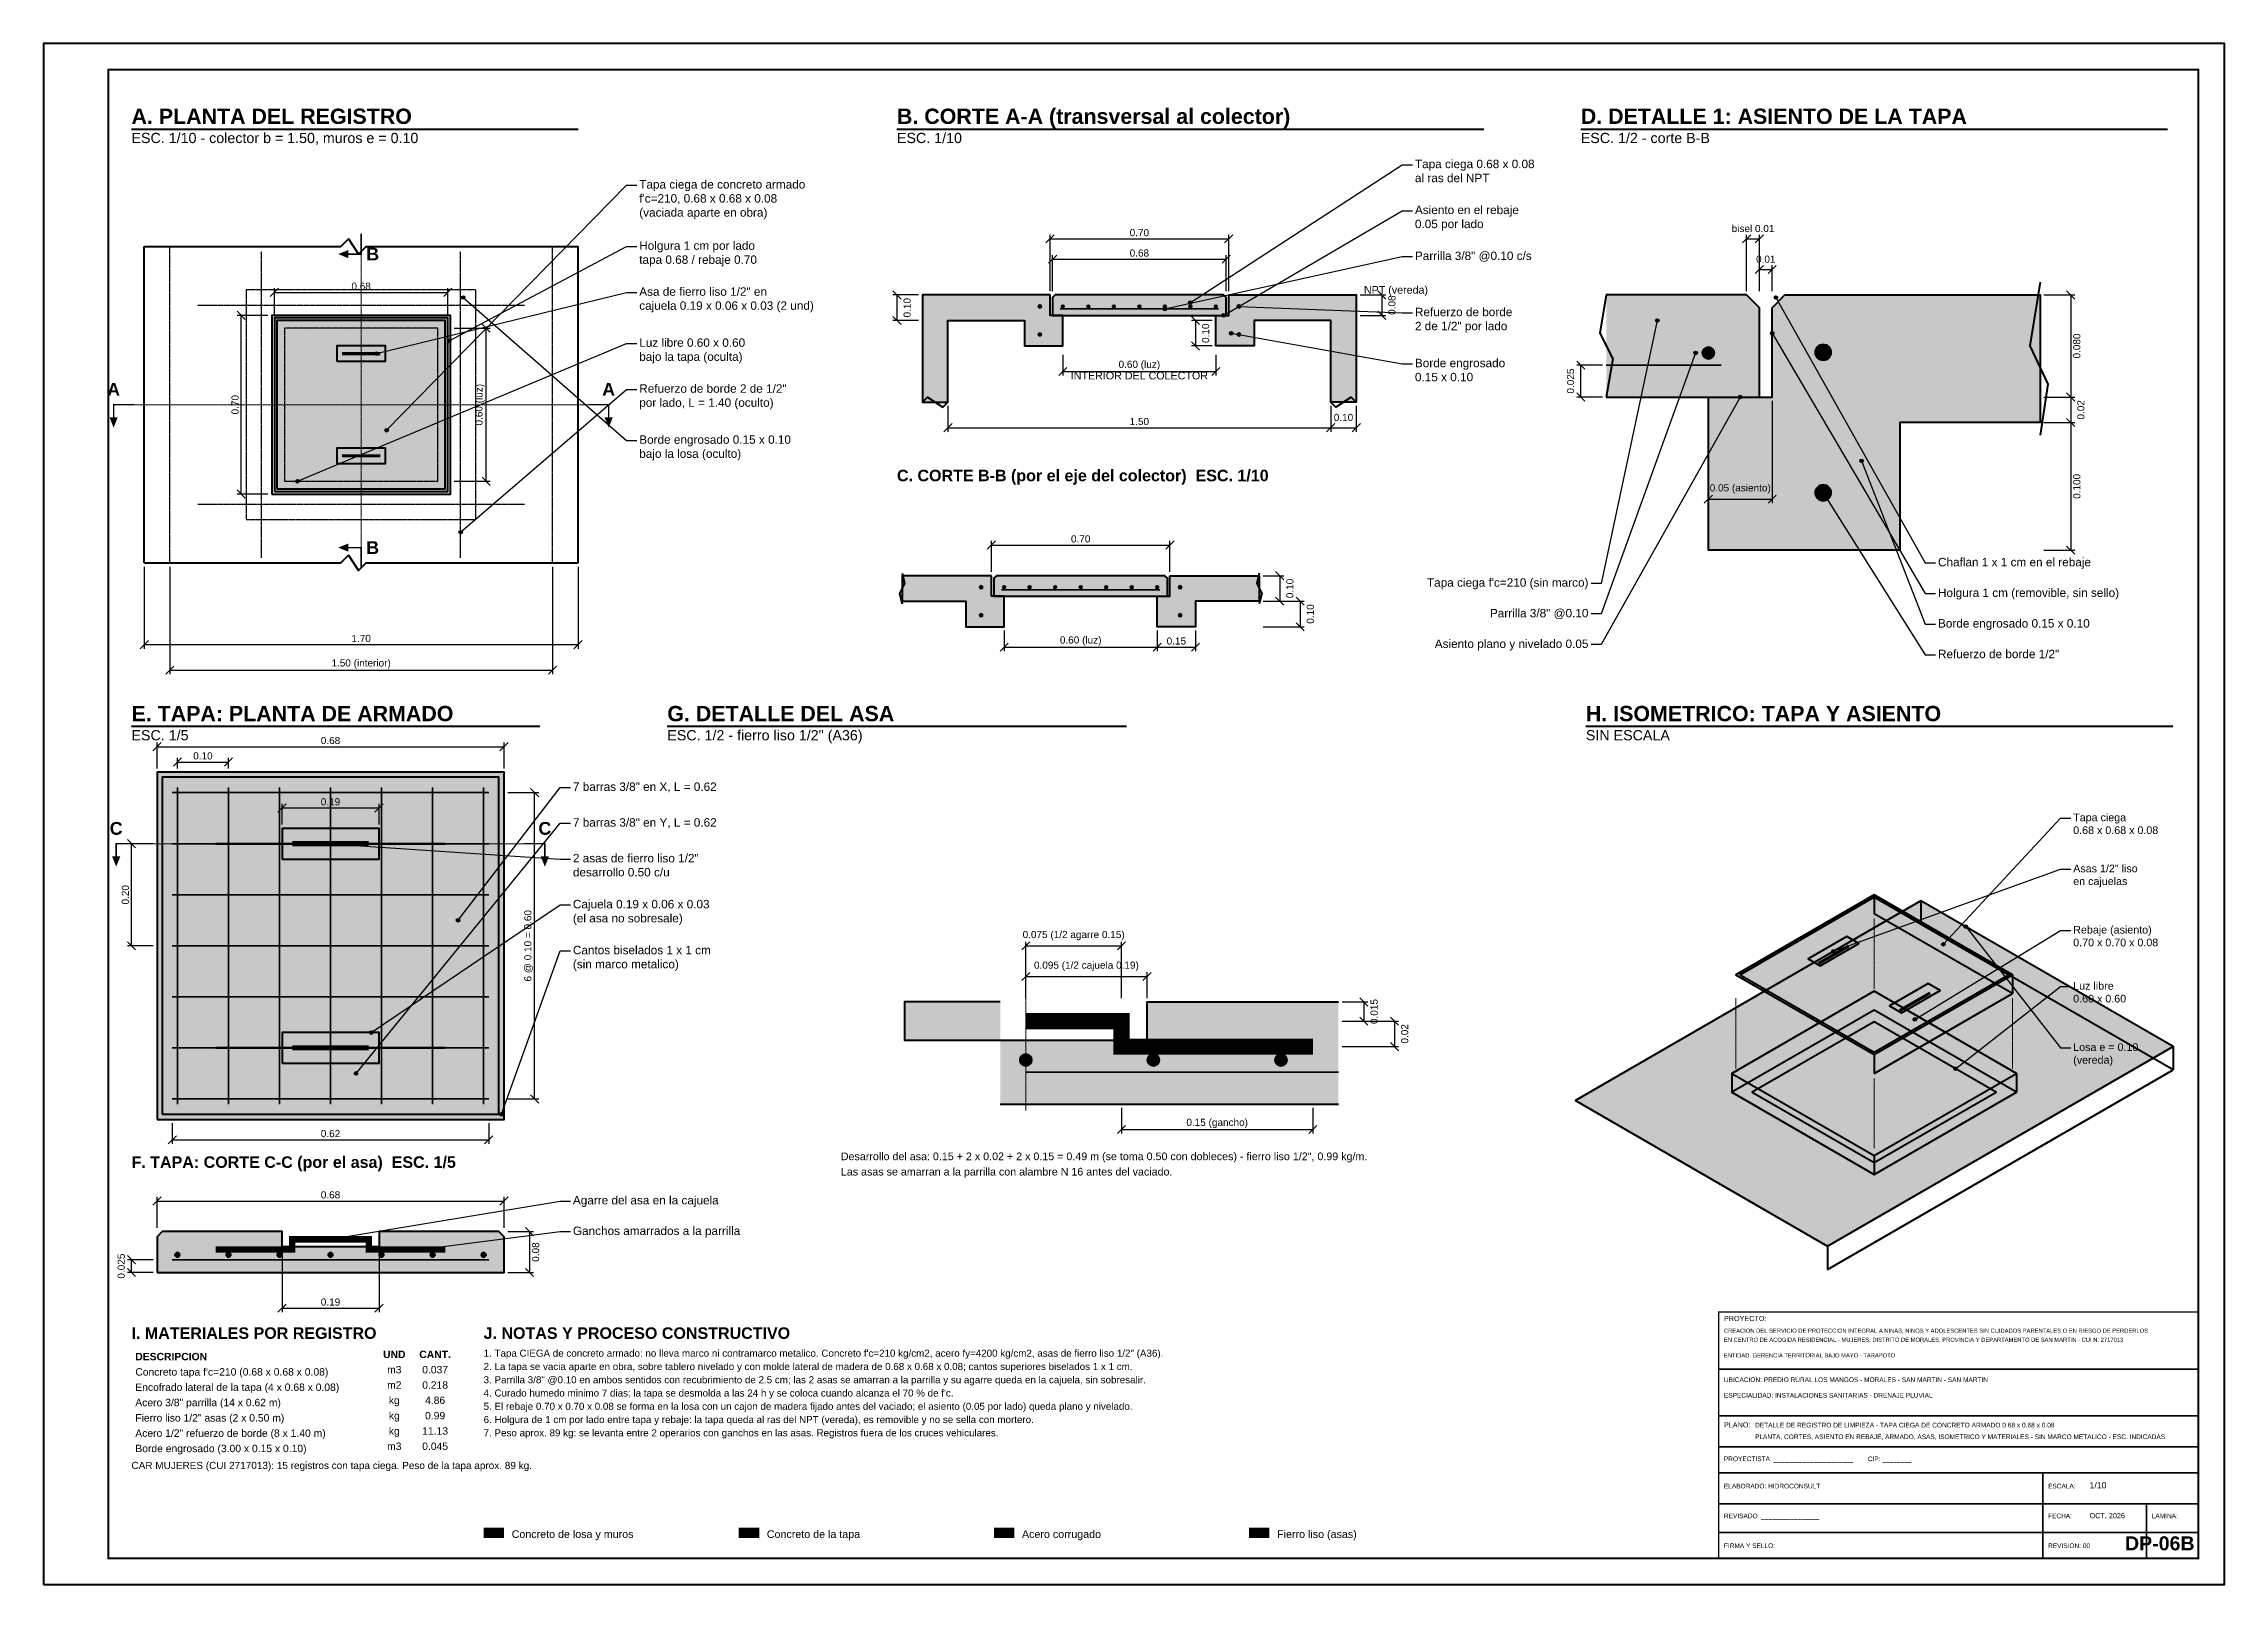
# Paper-space layout 'DP-06B' of a CAD drawing. Header units: metres, sheet in millimetres. Extents: x 0 to 841, y 0 to 594.
# The model-space entities are those that its viewports show. They can reach past a viewport. Long polylines and large blocks are cut down to what shows.
import ezdxf
from ezdxf.enums import TextEntityAlignment as Align

# ---------------------------------------------------------------- set-up
doc = ezdxf.new("R2010")
doc.units = ezdxf.units.M
doc.header["$LTSCALE"] = 0.25
doc.linetypes.add('CENTER', pattern=[5.08, 3.175, -0.635, 0.635, -0.635])
doc.linetypes.add('DASHED', pattern=[1.524, 1.27, -0.254])
for name, color, linetype, lineweight in [('ACERO', 1, 'CONTINUOUS', 35), ('ACERO_LISO', 30, 'Continuous', 40), ('ACERO_OCULTO', 1, 'DASHED', 25), ('CONCRETO', 250, 'CONTINUOUS', 50), ('CONCRETO_ACHURADO', 253, 'Continuous', 13), ('CORTE', 1, 'Continuous', 35), ('COTAS', 94, 'CONTINUOUS', 18), ('EJES', 1, 'CENTER', 18), ('MARCO', 7, 'CONTINUOUS', 50), ('NOTAS_LLAMADA', 30, 'Continuous', 25), ('OCULTO', 8, 'DASHED', 25), ('ROTULO', 7, 'CONTINUOUS', 35), ('TAPA', 8, 'Continuous', 50), ('TEXTO', 7, 'Continuous', 25), ('TITULOS', 160, 'CONTINUOUS', 35)]:
    doc.layers.add(name, color=color, linetype=linetype, lineweight=lineweight)
doc.layers.add('ROTULO-TEXTO', color=7, linetype='CONTINUOUS')
doc.styles.add('ARIAL', font='arial.ttf')
doc.styles.add('ARIALB', font='arialbd.ttf')
doc.styles.get("Standard").update_dxf_attribs({"font": 'arial.ttf'})
doc.styles.add('TITULOS', font='arialbd.ttf')

psp = doc.layouts.new('DP-06B')

msp = doc.modelspace()

# ---------------------------------------------------------------- texts
at = {"layer": 'CORTE', "style": 'ARIALB'}
for p in [(219.5142, 5.1286), (219.5142, 3.997)]:
    msp.add_text('B', height=0.0492, dxfattribs=at).set_placement(p, align=Align.MIDDLE_LEFT)
for s, p in [('A', (218.54, 4.5677)), ('A', (220.449, 4.5677)), ('C', (218.5498, 2.8752)), ('C', (220.203, 2.8752))]:
    msp.add_text(s, height=0.0492, dxfattribs=at).set_placement(p, align=Align.BOTTOM_CENTER)
at = {"layer": 'COTAS', "color": 7, "attachment_point": 5, "style": 'ARIAL'}
for s, insert, char_height in [('0.70', (222.4957, 5.2112), 0.02755), ('bisel 0.01', (224.8622, 5.227), 0.02755), ('0.68', (222.4957, 5.1325), 0.02755), ('0.01', (224.9114, 5.1089), 0.02755), ('0.68', (219.4945, 5.0046), 0.02755), ('0.60 (luz)', (222.4957, 4.6995), 0.02755), ('1.50', (222.4957, 4.4831), 0.02755), ('0.10', (223.2829, 4.4988), 0.02755), ('0.05 (asiento)', (224.813, 4.2233), 0.027552), ('0.70', (222.2694, 4.0304), 0.02755), ('1.70', (219.4945, 3.6467), 0.02755), ('0.60 (luz)', (222.2694, 3.6368), 0.02755), ('0.15', (222.6384, 3.6368), 0.02755), ('1.50 (interior)', (219.4945, 3.5483), 0.027552), ('0.10', (218.8844, 3.194), 0.02755), ('0.68', (219.3764, 3.2531), 0.02755), ('0.19', (219.3764, 3.0169), 0.02755), ('0.075 (1/2 agarre 0.15)', (222.2423, 2.5013), 0.027552), ('0.095 (1/2 cajuela 0.19)', (222.2915, 2.3832), 0.027552), ('0.15 (gancho)', (222.7958, 1.7771), 0.027552), ('0.62', (219.3764, 1.7377), 0.02755), ('0.68', (219.3764, 1.5015), 0.02755), ('0.19', (219.3764, 1.0883), 0.02755)]:
    msp.add_mtext(s, dxfattribs=dict(at, insert=insert, char_height=char_height))
at = {"layer": 'COTAS', "color": 7, "attachment_point": 5, "rotation": 90, "style": 'ARIAL'}
for s, insert, char_height in [('0.08', (223.4698, 4.9318), 0.02755), ('0.10', (221.6002, 4.9219), 0.02755), ('0.10', (222.7515, 4.8235), 0.02755), ('0.080', (226.1109, 4.7743), 0.02755), ('0.60 (luz)', (219.953, 4.548), 0.02755), ('0.025', (224.1586, 4.639), 0.02755), ('0.70', (219.0084, 4.548), 0.02755), ('0.02', (226.1266, 4.5283), 0.02755), ('0.100', (226.1109, 4.2331), 0.02755), ('0.10', (223.0762, 3.8395), 0.02755), ('0.10', (223.155, 3.7411), 0.02755), ('0.20', (218.5853, 2.6587), 0.02755), ('6 @ 0.10 = 0.60', (220.14, 2.4619), 0.027552), ('0.015', (223.401, 2.2085), 0.02755), ('0.02', (223.519, 2.1224), 0.02755), ('0.025', (218.5695, 1.227), 0.02755), ('0.08', (220.1675, 1.2811), 0.02755)]:
    msp.add_mtext(s, dxfattribs=dict(at, insert=insert, char_height=char_height))
at = {"layer": 'ROTULO-TEXTO'}
for s, height, p in [('PROYECTO:', 0.02, (224.75, 1.015)), ('CREACION DEL SERVICIO DE PROTECCION INTEGRAL A NINAS, NINOS Y ADOLESCENTES SIN CUIDADOS PARENTALES O EN RIESGO DE PERDERLOS', 0.016, (224.75, 0.97)), ('EN CENTRO DE ACOGIDA RESIDENCIAL - MUJERES, DISTRITO DE MORALES, PROVINCIA Y DEPARTAMENTO DE SAN MARTIN - CUI N. 2717013', 0.016, (224.75, 0.935)), ('ENTIDAD: GERENCIA TERRITORIAL BAJO MAYO - TARAPOTO', 0.016, (224.75, 0.875)), ('UBICACION: PREDIO RURAL LOS MANGOS - MORALES - SAN MARTIN - SAN MARTIN', 0.018, (224.75, 0.78)), ('ESPECIALIDAD: INSTALACIONES SANITARIAS - DRENAJE PLUVIAL', 0.018, (224.75, 0.72)), ('PLANO:', 0.02, (224.75, 0.605)), ('DETALLE DE REGISTRO DE LIMPIEZA - TAPA CIEGA DE CONCRETO ARMADO 0.68 x 0.68 x 0.08', 0.018146, (224.87, 0.605)), ('PLANTA, CORTES, ASIENTO EN REBAJE, ARMADO, ASAS, ISOMETRICO Y MATERIALES - SIN MARCO METALICO - ESC. INDICADAS', 0.018, (224.87, 0.56)), ('PROYECTISTA: ______________________        CIP: ________', 0.018, (224.75, 0.475)), ('ELABORADO: HIDROCONSULT', 0.018, (224.75, 0.37)), ('ESCALA:', 0.018, (226, 0.37)), ('1/10', 0.024, (226.16, 0.37)), ('REVISADO: ________________', 0.018, (224.75, 0.255)), ('FECHA:', 0.018, (226, 0.255)), ('OCT. 2026', 0.02, (226.16, 0.255)), ('LAMINA:', 0.018, (226.4, 0.255)), ('FIRMA Y SELLO:', 0.018, (224.75, 0.14)), ('REVISION: 00', 0.018, (226, 0.14))]:
    msp.add_text(s, height=height, dxfattribs=at).set_placement(p)
at = {"layer": 'TEXTO'}
for s, height, style, p in [('NPT (vereda)', 0.02952, 'ARIAL', (223.3616, 4.976)), ('Desarrollo del asa: 0.15 + 2 x 0.02 + 2 x 0.15 = 0.49 m (se toma 0.50 con dobleces) - fierro liso 1/2", 0.99 kg/m.', 0.02952, 'ARIAL', (221.3444, 1.6354)), ('Las asas se amarran a la parrilla con alambre N 16 antes del vaciado.', 0.02952, 'ARIAL', (221.3444, 1.5763)), ('DESCRIPCION', 0.028536, 'ARIALB', (218.6236, 0.8639)), ('2. La tapa se vacia aparte en obra, sobre tablero nivelado y con molde lateral de madera de 0.68 x 0.68 x 0.08; cantos superiores biselados 1 x 1 cm.', 0.02706, 'ARIAL', (219.9668, 0.8265)), ('1. Tapa CIEGA de concreto armado: no lleva marco ni contramarco metalico. Concreto f\'c=210 kg/cm2, acero fy=4200 kg/cm2, asas de fierro liso 1/2" (A36).', 0.02706, 'ARIAL', (219.9668, 0.8777)), ("Concreto tapa f'c=210 (0.68 x 0.68 x 0.08)", 0.028536, 'ARIAL', (218.6236, 0.8049)), ('Encofrado lateral de la tapa (4 x 0.68 x 0.08)', 0.028536, 'ARIAL', (218.6236, 0.7458)), ('3. Parrilla 3/8" @0.10 en ambos sentidos con recubrimiento de 2.5 cm; las 2 asas se amarran a la parrilla y su agarre queda en la cajuela, sin sobresalir.', 0.02706, 'ARIAL', (219.9668, 0.7753)), ('Acero 3/8" parrilla (14 x 0.62 m)', 0.028536, 'ARIAL', (218.6236, 0.6868)), ("4. Curado humedo minimo 7 dias; la tapa se desmolda a las 24 h y se coloca cuando alcanza el 70 % de f'c.", 0.02706, 'ARIAL', (219.9668, 0.7242)), ('5. El rebaje 0.70 x 0.70 x 0.08 se forma en la losa con un cajon de madera fijado antes del vaciado; el asiento (0.05 por lado) queda plano y nivelado.', 0.02706, 'ARIAL', (219.9668, 0.673)), ('Acero 1/2" refuerzo de borde (8 x 1.40 m)', 0.028536, 'ARIAL', (218.6236, 0.5687)), ('Fierro liso 1/2" asas (2 x 0.50 m)', 0.028536, 'ARIAL', (218.6236, 0.6277)), ('6. Holgura de 1 cm por lado entre tapa y rebaje: la tapa queda al ras del NPT (vereda), es removible y no se sella con mortero.', 0.02706, 'ARIAL', (219.9668, 0.6218)), ('7. Peso aprox. 89 kg: se levanta entre 2 operarios con ganchos en las asas. Registros fuera de los cruces vehiculares.', 0.02706, 'ARIAL', (219.9668, 0.5707)), ('Borde engrosado (3.00 x 0.15 x 0.10)', 0.028536, 'ARIAL', (218.6236, 0.5097)), ('CAR MUJERES (CUI 2717013): 15 registros con tapa ciega. Peso de la tapa aprox. 89 kg.', 0.027552, 'ARIAL', (218.6089, 0.4447)), ('Concreto de losa y muros', 0.02952, 'ARIAL', (220.075, 0.179)), ('Concreto de la tapa', 0.02952, 'ARIAL', (221.059, 0.179)), ('Acero corrugado', 0.02952, 'ARIAL', (222.043, 0.179)), ('Fierro liso (asas)', 0.02952, 'ARIAL', (223.027, 0.179))]:
    msp.add_text(s, height=height, dxfattribs=dict(at, style=style)).set_placement(p)
for s, height, style, p in [('INTERIOR DEL COLECTOR', 0.02952, 'ARIAL', (222.4957, 4.6366)), ('UND', 0.02854, 'ARIALB', (219.6224, 0.8639)), ('m3', 0.02854, 'ARIAL', (219.6224, 0.8049)), ('CANT.', 0.02854, 'ARIALB', (219.7798, 0.8639)), ('0.037', 0.02854, 'ARIAL', (219.7798, 0.8049)), ('m2', 0.02854, 'ARIAL', (219.6224, 0.7458)), ('0.218', 0.02854, 'ARIAL', (219.7798, 0.7458)), ('kg', 0.02854, 'ARIAL', (219.6224, 0.6868)), ('4.86', 0.02854, 'ARIAL', (219.7798, 0.6868)), ('kg', 0.02854, 'ARIAL', (219.6224, 0.6277)), ('kg', 0.02854, 'ARIAL', (219.6224, 0.5687)), ('11.13', 0.02854, 'ARIAL', (219.7798, 0.5687)), ('0.99', 0.02854, 'ARIAL', (219.7798, 0.6277)), ('m3', 0.02854, 'ARIAL', (219.6224, 0.5097)), ('0.045', 0.02854, 'ARIAL', (219.7798, 0.5097))]:
    msp.add_text(s, height=height, dxfattribs=dict(at, style=style)).set_placement(p, align=Align.BOTTOM_CENTER)
at = {"layer": 'TEXTO', "style": 'ARIAL'}
for s, insert, char_height, width, attachment_point in [('Tapa ciega 0.68 x 0.08\\Pal ras del NPT', (223.5584, 5.4924), 0.032472, 0.5904, 1), ("Tapa ciega de concreto armado\\Pf'c=210, 0.68 x 0.68 x 0.08\\P(vaciada aparte en obra)", (220.567, 5.4137), 0.032472, 0.7872, 1), ('Asiento en el rebaje\\P0.05 por lado', (223.5584, 5.3153), 0.032472, 0.5904, 1), ('Holgura 1 cm por lado\\Ptapa 0.68 / rebaje 0.70', (220.567, 5.1776), 0.032472, 0.7872, 1), ('Parrilla 3/8" @0.10 c/s', (223.5584, 5.1382), 0.032472, 0.5904, 1), ('Asa de fierro liso 1/2" en\\Pcajuela 0.19 x 0.06 x 0.03 (2 und)', (220.567, 5.0004), 0.032472, 0.7872, 1), ('Refuerzo de borde\\P2 de 1/2" por lado', (223.5584, 4.9217), 0.032472, 0.5904, 1), ('Luz libre 0.60 x 0.60\\Pbajo la tapa (oculta)', (220.567, 4.8036), 0.032472, 0.7872, 1), ('Borde engrosado\\P0.15 x 0.10', (223.5584, 4.7249), 0.032472, 0.5904, 1), ('Refuerzo de borde 2 de 1/2"\\Ppor lado, L = 1.40 (oculto)', (220.567, 4.6265), 0.032472, 0.7872, 1), ('Borde engrosado 0.15 x 0.10\\Pbajo la losa (oculto)', (220.567, 4.4297), 0.032472, 0.7872, 1), ('Chaflan 1 x 1 cm en el rebaje', (225.5756, 3.9574), 0.032472, 0.7872, 1), ("Tapa ciega f'c=210 (sin marco)", (224.2275, 3.8787), 0.032472, 0.738, 3), ('Holgura 1 cm (removible, sin sello)', (225.5756, 3.8393), 0.032472, 0.7872, 1), ('Parrilla 3/8" @0.10', (224.2275, 3.7606), 0.032472, 0.738, 3), ('Borde engrosado 0.15 x 0.10', (225.5756, 3.7212), 0.032472, 0.7872, 1), ('Asiento plano y nivelado 0.05', (224.2275, 3.6425), 0.032472, 0.738, 3), ('Refuerzo de borde 1/2"', (225.5756, 3.6032), 0.032472, 0.7872, 1), ('7 barras 3/8" en X, L = 0.62', (220.3112, 3.0915), 0.032472, 0.8856, 1), ('7 barras 3/8" en Y, L = 0.62', (220.3112, 2.9537), 0.032472, 0.8856, 1), ('Tapa ciega\\P0.68 x 0.68 x 0.08', (226.0971, 2.9716), 0.02952, 0.492, 1), ('2 asas de fierro liso 1/2"\\Pdesarrollo 0.50 c/u', (220.3112, 2.816), 0.032472, 0.8856, 1), ('Asas 1/2" liso\\Pen cajuelas', (226.0971, 2.7748), 0.02952, 0.492, 1), ('Cajuela 0.19 x 0.06 x 0.03\\P(el asa no sobresale)', (220.3112, 2.6388), 0.032472, 0.8856, 1), ('Rebaje (asiento)\\P0.70 x 0.70 x 0.08', (226.0971, 2.5387), 0.02952, 0.492, 1), ('Cantos biselados 1 x 1 cm\\P(sin marco metalico)', (220.3112, 2.4617), 0.032472, 0.8856, 1), ('Luz libre\\P0.60 x 0.60', (226.0971, 2.3222), 0.02952, 0.492, 1), ('Losa e = 0.10\\P(vereda)', (226.0971, 2.086), 0.02952, 0.492, 1), ('Agarre del asa en la cajuela', (220.3112, 1.4974), 0.032472, 0.7872, 1), ('Ganchos amarrados a la parrilla', (220.3112, 1.3793), 0.032472, 0.7872, 1)]:
    msp.add_mtext(s, dxfattribs=dict(at, insert=insert, char_height=char_height, width=width, attachment_point=attachment_point))
at = {"layer": 'TITULOS'}
for s, height, style, p in [('A. PLANTA DEL REGISTRO', 0.05904, 'ARIALB', (218.6089, 5.6304)), ('B. CORTE A-A (transversal al colector)', 0.05904, 'ARIALB', (221.5609, 5.6304)), ('D. DETALLE 1: ASIENTO DE LA TAPA', 0.05904, 'ARIALB', (224.198, 5.6304)), ('ESC. 1/10 - colector b = 1.50, muros e = 0.10', 0.03936, 'ARIAL', (218.6089, 5.5566)), ('ESC. 1/10', 0.03936, 'ARIAL', (221.5609, 5.5566)), ('ESC. 1/2 - corte B-B', 0.03936, 'ARIAL', (224.198, 5.5566)), ('C. CORTE B-B (por el eje del colector)  ESC. 1/10', 0.04428, 'ARIALB', (221.5609, 4.2528)), ('E. TAPA: PLANTA DE ARMADO', 0.05904, 'ARIALB', (218.6089, 3.3278)), ('G. DETALLE DEL ASA', 0.05904, 'ARIALB', (220.6753, 3.3278)), ('H. ISOMETRICO: TAPA Y ASIENTO', 0.05904, 'ARIALB', (224.2177, 3.3278)), ('ESC. 1/5', 0.03936, 'ARIAL', (218.6089, 3.254)), ('ESC. 1/2 - fierro liso 1/2" (A36)', 0.03936, 'ARIAL', (220.6753, 3.254)), ('SIN ESCALA', 0.03936, 'ARIAL', (224.2177, 3.254)), ('F. TAPA: CORTE C-C (por el asa)  ESC. 1/5', 0.04428, 'ARIALB', (218.6089, 1.6058)), ('I. MATERIALES POR REGISTRO', 0.04428, 'ARIALB', (218.6089, 0.9466)), ('J. NOTAS Y PROCESO CONSTRUCTIVO', 0.04428, 'ARIALB', (219.9668, 0.9466))]:
    msp.add_text(s, height=height, dxfattribs=dict(at, style=style)).set_placement(p)
at = {"layer": 'TITULOS', "style": 'TITULOS'}
msp.add_text('DP-06B', height=0.054, dxfattribs=at).set_placement((226.565, 0.115), align=Align.BOTTOM_RIGHT)

# ---------------------------------------------------------------- blocks, each defined once
blk = doc.blocks.new('_OBLIQUE0')
at = {"color": 0, "linetype": 'BYBLOCK'}
blk.add_line((-0.5, -0.5), (0.5, 0.5), dxfattribs=at)

# ---------------------------------------------------------------- hatches: boundary and pattern name
at = {"layer": 'ACERO'}
h = msp.add_hatch(color=1, dxfattribs=at)
edge = h.paths.add_edge_path()
edge.add_arc((222.1119, 4.9268), 0.00625, 0, 360)
h = msp.add_hatch(color=1, dxfattribs=at)
edge = h.paths.add_edge_path()
edge.add_arc((222.2005, 4.9263), 0.00541, 0, 360)
h = msp.add_hatch(color=1, dxfattribs=at)
edge = h.paths.add_edge_path()
edge.add_arc((222.2989, 4.9263), 0.00541, 0, 360)
h = msp.add_hatch(color=1, dxfattribs=at)
edge = h.paths.add_edge_path()
edge.add_arc((222.3973, 4.9263), 0.00541, 0, 360)
h = msp.add_hatch(color=1, dxfattribs=at)
edge = h.paths.add_edge_path()
edge.add_arc((222.4957, 4.9263), 0.00541, 0, 360)
h = msp.add_hatch(color=1, dxfattribs=at)
edge = h.paths.add_edge_path()
edge.add_arc((222.5941, 4.9263), 0.00541, 0, 360)
h = msp.add_hatch(color=1, dxfattribs=at)
edge = h.paths.add_edge_path()
edge.add_arc((222.6925, 4.9263), 0.00541, 0, 360)
h = msp.add_hatch(color=1, dxfattribs=at)
edge = h.paths.add_edge_path()
edge.add_arc((222.7909, 4.9263), 0.00541, 0, 360)
h = msp.add_hatch(color=1, dxfattribs=at)
edge = h.paths.add_edge_path()
edge.add_arc((222.8794, 4.9268), 0.00625, 0, 360)
h = msp.add_hatch(color=1, dxfattribs=at)
edge = h.paths.add_edge_path()
edge.add_arc((222.1119, 4.8186), 0.00625, 0, 360)
h = msp.add_hatch(color=1, dxfattribs=at)
edge = h.paths.add_edge_path()
edge.add_arc((222.8794, 4.8186), 0.00625, 0, 360)
h = msp.add_hatch(color=1, dxfattribs=at)
edge = h.paths.add_edge_path()
edge.add_arc((224.69, 4.7473), 0.0234, 0, 360)
h = msp.add_hatch(color=1, dxfattribs=at)
edge = h.paths.add_edge_path()
edge.add_arc((225.1328, 4.7497), 0.0312, 0, 360)
h = msp.add_hatch(color=1, dxfattribs=at)
edge = h.paths.add_edge_path()
edge.add_arc((225.1328, 4.2085), 0.0312, 0, 360)
h = msp.add_hatch(color=1, dxfattribs=at)
edge = h.paths.add_edge_path()
edge.add_arc((221.8856, 3.8444), 0.00625, 0, 360)
h = msp.add_hatch(color=1, dxfattribs=at)
edge = h.paths.add_edge_path()
edge.add_arc((221.9742, 3.8439), 0.00541, 0, 360)
h = msp.add_hatch(color=1, dxfattribs=at)
edge = h.paths.add_edge_path()
edge.add_arc((222.0726, 3.8439), 0.00541, 0, 360)
h = msp.add_hatch(color=1, dxfattribs=at)
edge = h.paths.add_edge_path()
edge.add_arc((222.171, 3.8439), 0.00541, 0, 360)
h = msp.add_hatch(color=1, dxfattribs=at)
edge = h.paths.add_edge_path()
edge.add_arc((222.2694, 3.8439), 0.00541, 0, 360)
h = msp.add_hatch(color=1, dxfattribs=at)
edge = h.paths.add_edge_path()
edge.add_arc((222.3678, 3.8439), 0.00541, 0, 360)
h = msp.add_hatch(color=1, dxfattribs=at)
edge = h.paths.add_edge_path()
edge.add_arc((222.4662, 3.8439), 0.00541, 0, 360)
h = msp.add_hatch(color=1, dxfattribs=at)
edge = h.paths.add_edge_path()
edge.add_arc((222.5646, 3.8439), 0.00541, 0, 360)
h = msp.add_hatch(color=1, dxfattribs=at)
edge = h.paths.add_edge_path()
edge.add_arc((222.6531, 3.8444), 0.00625, 0, 360)
h = msp.add_hatch(color=1, dxfattribs=at)
edge = h.paths.add_edge_path()
edge.add_arc((221.8856, 3.7362), 0.00625, 0, 360)
h = msp.add_hatch(color=1, dxfattribs=at)
edge = h.paths.add_edge_path()
edge.add_arc((222.6531, 3.7362), 0.00625, 0, 360)
h = msp.add_hatch(color=1, dxfattribs=at)
edge = h.paths.add_edge_path()
edge.add_arc((222.0578, 2.0216), 0.0234, 0, 360)
h = msp.add_hatch(color=1, dxfattribs=at)
edge = h.paths.add_edge_path()
edge.add_arc((222.5498, 2.0216), 0.0234, 0, 360)
h = msp.add_hatch(color=1, dxfattribs=at)
edge = h.paths.add_edge_path()
edge.add_arc((223.0418, 2.0216), 0.0234, 0, 360)
h = msp.add_hatch(color=1, dxfattribs=at)
edge = h.paths.add_edge_path()
edge.add_arc((218.786, 1.2703), 0.00937, 0, 360)
h = msp.add_hatch(color=1, dxfattribs=at)
edge = h.paths.add_edge_path()
edge.add_arc((218.9828, 1.2703), 0.00937, 0, 360)
h = msp.add_hatch(color=1, dxfattribs=at)
edge = h.paths.add_edge_path()
edge.add_arc((219.1796, 1.2703), 0.00937, 0, 360)
h = msp.add_hatch(color=1, dxfattribs=at)
edge = h.paths.add_edge_path()
edge.add_arc((219.3764, 1.2703), 0.00937, 0, 360)
h = msp.add_hatch(color=1, dxfattribs=at)
edge = h.paths.add_edge_path()
edge.add_arc((219.5732, 1.2703), 0.00937, 0, 360)
h = msp.add_hatch(color=1, dxfattribs=at)
edge = h.paths.add_edge_path()
edge.add_arc((219.77, 1.2703), 0.00937, 0, 360)
h = msp.add_hatch(color=1, dxfattribs=at)
edge = h.paths.add_edge_path()
edge.add_arc((219.9668, 1.2703), 0.00937, 0, 360)
at = {"layer": 'CONCRETO_ACHURADO'}
for color, points in [(254, [(222.1513, 4.9711), (221.6593, 4.9711), (221.6593, 4.5578), (221.7577, 4.5578), (221.7577, 4.8727), (222.0529, 4.8727), (222.0529, 4.7743), (222.2005, 4.7743), (222.2005, 4.8924), (222.1513, 4.8924)]), (253, [(222.1611, 4.8924), (222.8302, 4.8924), (222.8302, 4.9613), (222.8204, 4.9711), (222.171, 4.9711), (222.1611, 4.9613)]), (254, [(222.8401, 4.9711), (223.3321, 4.9711), (223.3321, 4.5578), (223.2337, 4.5578), (223.2337, 4.8727), (222.9385, 4.8727), (222.9385, 4.7743), (222.7909, 4.7743), (222.7909, 4.8924), (222.8401, 4.8924)]), (253, [(224.2964, 4.5775), (224.8868, 4.5775), (224.8868, 4.9219), (224.8376, 4.9711), (224.2964, 4.9711)]), (254, [(224.9852, 4.9711), (225.9692, 4.9711), (225.9692, 4.4791), (225.428, 4.4791), (225.428, 3.9871), (224.69, 3.9871), (224.69, 4.5775), (224.936, 4.5775), (224.936, 4.9219)]), (253, [(219.1599, 4.2134), (219.829, 4.2134), (219.829, 4.8826), (219.1599, 4.8826)]), (254, [(221.925, 3.8887), (221.5806, 3.8887), (221.5806, 3.7903), (221.8266, 3.7903), (221.8266, 3.6919), (221.9742, 3.6919), (221.9742, 3.81), (221.925, 3.81)]), (253, [(221.9348, 3.81), (222.6039, 3.81), (222.6039, 3.8789), (222.5941, 3.8887), (221.9446, 3.8887), (221.9348, 3.8789)]), (254, [(222.6138, 3.8887), (222.9582, 3.8887), (222.9582, 3.7903), (222.7122, 3.7903), (222.7122, 3.6919), (222.5646, 3.6919), (222.5646, 3.81), (222.6138, 3.81)]), (253, [(218.7073, 1.7928), (220.0455, 1.7928), (220.0455, 3.131), (218.7073, 3.131)]), (254, [(225.1493, 1.3045), (226.4821, 2.074), (225.5099, 2.6353), (224.1771, 1.8658)]), (253, [(225.3296, 2.0423), (225.8627, 2.3501), (225.3296, 2.6579), (224.7965, 2.3501)]), (252, [(225.3296, 1.6531), (225.8784, 1.9699), (225.3296, 2.2868), (224.7808, 1.9699)]), (253, [(221.9594, 2.2454), (221.5904, 2.2454), (221.5904, 2.0978), (222.5252, 2.0978), (222.5252, 2.2454), (223.2632, 2.2454), (223.2632, 1.8518), (221.9594, 1.8518)]), (253, [(218.7073, 1.2024), (220.0455, 1.2024), (220.0455, 1.3402), (220.0258, 1.3598), (219.5634, 1.3598), (219.5634, 1.3008), (219.1894, 1.3008), (219.1894, 1.3598), (218.727, 1.3598), (218.7073, 1.3402)])]:
    msp.add_hatch(color=color, dxfattribs=at).paths.add_polyline_path(points)
at = {"layer": 'NOTAS_LLAMADA'}
h = msp.add_hatch(color=30, dxfattribs=at)
edge = h.paths.add_edge_path()
edge.add_arc((219.8881, 4.9613), 0.00689, 0, 360)
h = msp.add_hatch(color=30, dxfattribs=at)
edge = h.paths.add_edge_path()
edge.add_arc((224.9508, 4.9613), 0.00689, 0, 360)
h = msp.add_hatch(color=30, dxfattribs=at)
edge = h.paths.add_edge_path()
edge.add_arc((222.5941, 4.917), 0.00689, 0, 360)
h = msp.add_hatch(color=30, dxfattribs=at)
edge = h.paths.add_edge_path()
edge.add_arc((222.6925, 4.9416), 0.00689, 0, 360)
h = msp.add_hatch(color=30, dxfattribs=at)
edge = h.paths.add_edge_path()
edge.add_arc((222.8204, 4.8924), 0.00689, 0, 360)
h = msp.add_hatch(color=30, dxfattribs=at)
edge = h.paths.add_edge_path()
edge.add_arc((222.8794, 4.9268), 0.00689, 0, 360)
h = msp.add_hatch(color=30, dxfattribs=at)
edge = h.paths.add_edge_path()
edge.add_arc((224.4932, 4.8727), 0.00689, 0, 360)
h = msp.add_hatch(color=30, dxfattribs=at)
edge = h.paths.add_edge_path()
edge.add_arc((219.834, 4.794), 0.00689, 0, 360)
h = msp.add_hatch(color=30, dxfattribs=at)
edge = h.paths.add_edge_path()
edge.add_arc((222.8499, 4.8235), 0.00689, 0, 360)
h = msp.add_hatch(color=30, dxfattribs=at)
edge = h.paths.add_edge_path()
edge.add_arc((224.936, 4.8235), 0.00689, 0, 360)
h = msp.add_hatch(color=30, dxfattribs=at)
edge = h.paths.add_edge_path()
edge.add_arc((219.5535, 4.7448), 0.00689, 0, 360)
h = msp.add_hatch(color=30, dxfattribs=at)
edge = h.paths.add_edge_path()
edge.add_arc((224.6408, 4.7473), 0.00689, 0, 360)
h = msp.add_hatch(color=30, dxfattribs=at)
edge = h.paths.add_edge_path()
edge.add_arc((224.813, 4.5775), 0.00689, 0, 360)
h = msp.add_hatch(color=30, dxfattribs=at)
edge = h.paths.add_edge_path()
edge.add_arc((219.5929, 4.4496), 0.00689, 0, 360)
h = msp.add_hatch(color=30, dxfattribs=at)
edge = h.paths.add_edge_path()
edge.add_arc((225.2804, 4.3315), 0.00689, 0, 360)
h = msp.add_hatch(color=30, dxfattribs=at)
edge = h.paths.add_edge_path()
edge.add_arc((219.2485, 4.2528), 0.00689, 0, 360)
h = msp.add_hatch(color=30, dxfattribs=at)
edge = h.paths.add_edge_path()
edge.add_arc((225.1328, 4.2085), 0.00689, 0, 360)
h = msp.add_hatch(color=30, dxfattribs=at)
edge = h.paths.add_edge_path()
edge.add_arc((219.8782, 4.056), 0.00689, 0, 360)
h = msp.add_hatch(color=30, dxfattribs=at)
edge = h.paths.add_edge_path()
edge.add_arc((219.3764, 2.8555), 0.00689, 0, 360)
h = msp.add_hatch(color=30, dxfattribs=at)
edge = h.paths.add_edge_path()
edge.add_arc((219.8684, 2.5603), 0.00689, 0, 360)
h = msp.add_hatch(color=30, dxfattribs=at)
edge = h.paths.add_edge_path()
edge.add_arc((225.6824, 2.5357), 0.00689, 0, 360)
h = msp.add_hatch(color=30, dxfattribs=at)
edge = h.paths.add_edge_path()
edge.add_arc((225.1728, 2.4407), 0.00689, 0, 360)
h = msp.add_hatch(color=30, dxfattribs=at)
edge = h.paths.add_edge_path()
edge.add_arc((225.5962, 2.4678), 0.00689, 0, 360)
h = msp.add_hatch(color=30, dxfattribs=at)
edge = h.paths.add_edge_path()
edge.add_arc((219.5338, 2.1274), 0.00689, 0, 360)
h = msp.add_hatch(color=30, dxfattribs=at)
edge = h.paths.add_edge_path()
edge.add_arc((225.4864, 2.1781), 0.00689, 0, 360)
h = msp.add_hatch(color=30, dxfattribs=at)
edge = h.paths.add_edge_path()
edge.add_arc((219.4748, 1.9699), 0.00689, 0, 360)
h = msp.add_hatch(color=30, dxfattribs=at)
edge = h.paths.add_edge_path()
edge.add_arc((225.6432, 1.988), 0.00689, 0, 360)
h = msp.add_hatch(color=30, dxfattribs=at)
edge = h.paths.add_edge_path()
edge.add_arc((220.0357, 1.8125), 0.00689, 0, 360)
h = msp.add_hatch(color=30, dxfattribs=at)
edge = h.paths.add_edge_path()
edge.add_arc((219.3764, 1.3303), 0.00689, 0, 360)
h = msp.add_hatch(color=30, dxfattribs=at)
edge = h.paths.add_edge_path()
edge.add_arc((219.7208, 1.291), 0.00689, 0, 360)
at = {"layer": 'TEXTO'}
for color, points in [(254, [(219.9668, 0.179), (220.0455, 0.179), (220.0455, 0.2184), (219.9668, 0.2184)]), (253, [(220.9508, 0.179), (221.0295, 0.179), (221.0295, 0.2184), (220.9508, 0.2184)]), (1, [(221.9348, 0.179), (222.0135, 0.179), (222.0135, 0.2184), (221.9348, 0.2184)]), (30, [(222.9188, 0.179), (222.9975, 0.179), (222.9975, 0.2184), (222.9188, 0.2184)])]:
    msp.add_hatch(color=color, dxfattribs=at).paths.add_polyline_path(points)

# ---------------------------------------------------------------- linework, layer by layer
at = {"color": 94}
for p, q in [((222.1513, 4.9859), (222.1513, 5.2033)), ((222.1513, 5.1876), (222.8401, 5.1876)), ((222.8401, 4.9859), (222.8401, 5.2033)), ((224.8376, 4.9859), (224.8376, 5.2033)), ((224.8376, 5.1876), (224.8868, 5.1876)), ((224.8868, 4.9859), (224.8868, 5.2033)), ((222.1611, 4.9859), (222.1611, 5.1246)), ((222.1611, 5.1089), (222.8302, 5.1089)), ((222.8302, 4.9859), (222.8302, 5.1246)), ((224.8868, 4.9859), (224.8868, 5.0853)), ((224.8868, 5.0695), (224.936, 5.0695)), ((224.936, 4.9859), (224.936, 5.0853)), ((219.1599, 4.8973), (219.1599, 4.9967)), ((219.1599, 4.981), (219.829, 4.981)), ((219.829, 4.8973), (219.829, 4.9967)), ((221.6445, 4.9711), (221.5451, 4.9711)), ((221.5609, 4.9711), (221.5609, 4.8727)), ((223.3468, 4.9711), (223.4462, 4.9711)), ((223.4305, 4.9711), (223.4305, 4.8924)), ((225.984, 4.9711), (226.103, 4.9711)), ((226.0873, 4.9711), (226.0873, 4.5775)), ((219.1353, 4.8924), (219.0163, 4.8924)), ((219.032, 4.2036), (219.032, 4.8924)), ((223.3468, 4.8924), (223.4462, 4.8924)), ((219.8536, 4.8432), (219.9924, 4.8432)), ((219.9766, 4.2528), (219.9766, 4.8432)), ((221.6445, 4.8727), (221.5451, 4.8727)), ((222.7761, 4.8727), (222.6964, 4.8727)), ((222.7122, 4.8727), (222.7122, 4.7743)), ((222.2005, 4.7399), (222.2005, 4.6602)), ((222.7761, 4.7743), (222.6964, 4.7743)), ((222.7909, 4.7399), (222.7909, 4.6602)), ((222.2005, 4.6759), (222.7909, 4.6759)), ((224.2816, 4.7005), (224.1823, 4.7005)), ((224.198, 4.5775), (224.198, 4.7005)), ((221.7577, 4.5431), (221.7577, 4.4437)), ((223.2337, 4.5431), (223.2337, 4.4437)), ((223.2337, 4.5431), (223.2337, 4.4437)), ((223.3321, 4.5431), (223.3321, 4.4437)), ((224.2816, 4.5775), (224.1823, 4.5775)), ((224.69, 4.5628), (224.69, 4.1682)), ((224.936, 4.5628), (224.936, 4.1682)), ((225.984, 4.5775), (226.103, 4.5775)), ((225.984, 4.5775), (226.103, 4.5775)), ((226.0873, 4.5775), (226.0873, 4.4791)), ((221.7577, 4.4594), (223.2337, 4.4594)), ((223.2337, 4.4594), (223.3321, 4.4594)), ((225.984, 4.4791), (226.103, 4.4791)), ((225.984, 4.4791), (226.103, 4.4791)), ((226.0873, 4.4791), (226.0873, 3.9871)), ((219.8536, 4.2528), (219.9924, 4.2528)), ((219.1353, 4.2036), (219.0163, 4.2036)), ((224.69, 4.1839), (224.936, 4.1839)), ((221.925, 3.9035), (221.925, 4.0225)), ((221.925, 4.0068), (222.6138, 4.0068)), ((222.6138, 3.9035), (222.6138, 4.0225)), ((225.984, 3.9871), (226.103, 3.9871)), ((218.6581, 3.9232), (218.6581, 3.6073)), ((218.7565, 3.9232), (218.7565, 3.5089)), ((220.2325, 3.9232), (220.2325, 3.5089)), ((220.3309, 3.9232), (220.3309, 3.6073)), ((222.9729, 3.8887), (223.0526, 3.8887)), ((223.0369, 3.8887), (223.0369, 3.7903)), ((222.9729, 3.7903), (223.0526, 3.7903)), ((222.9729, 3.7903), (223.1313, 3.7903)), ((223.1156, 3.7903), (223.1156, 3.6919)), ((218.6581, 3.623), (220.3309, 3.623)), ((221.9742, 3.6772), (221.9742, 3.5975)), ((222.5646, 3.6772), (222.5646, 3.5975)), ((222.5646, 3.6772), (222.5646, 3.5975)), ((222.7122, 3.6772), (222.7122, 3.5975)), ((222.9729, 3.6919), (223.1313, 3.6919)), ((221.9742, 3.6132), (222.5646, 3.6132)), ((222.5646, 3.6132), (222.7122, 3.6132)), ((218.7565, 3.5246), (220.2325, 3.5246)), ((218.7073, 3.1458), (218.7073, 3.2452)), ((218.7073, 3.2294), (220.0455, 3.2294)), ((220.0455, 3.1458), (220.0455, 3.2452)), ((218.786, 3.1458), (218.786, 3.1861)), ((218.786, 3.1704), (218.9828, 3.1704)), ((218.9828, 3.1458), (218.9828, 3.1861)), ((220.0603, 3.0523), (220.1793, 3.0523)), ((220.1636, 1.8715), (220.1636, 3.0523)), ((219.1894, 2.9293), (219.1894, 3.009)), ((219.1894, 2.9933), (219.5634, 2.9933)), ((219.5634, 2.9293), (219.5634, 3.009)), ((218.6925, 2.8555), (218.5931, 2.8555)), ((218.6089, 2.4619), (218.6089, 2.8555)), ((218.6925, 2.4619), (218.5931, 2.4619)), ((222.0578, 2.2602), (222.0578, 2.4777)), ((222.0578, 2.4619), (222.4268, 2.4619)), ((222.4268, 2.2602), (222.4268, 2.4777)), ((222.0578, 2.2602), (222.0578, 2.3596)), ((222.5252, 2.2602), (222.5252, 2.3596)), ((222.0578, 2.3438), (222.5252, 2.3438)), ((223.278, 2.2454), (223.3773, 2.2454)), ((223.3616, 2.2454), (223.3616, 2.1716)), ((223.278, 2.1716), (223.3773, 2.1716)), ((223.278, 2.1716), (223.4954, 2.1716)), ((223.4797, 2.1716), (223.4797, 2.0732)), ((223.278, 2.0732), (223.4954, 2.0732)), ((220.0603, 1.8715), (220.1793, 1.8715)), ((218.7663, 1.778), (218.7663, 1.6983)), ((219.9865, 1.778), (219.9865, 1.6983)), ((222.4268, 1.8371), (222.4268, 1.7377)), ((223.1648, 1.8371), (223.1648, 1.7377)), ((218.7663, 1.7141), (219.9865, 1.7141)), ((222.4268, 1.7534), (223.1648, 1.7534)), ((218.7073, 1.3746), (218.7073, 1.4937)), ((218.7073, 1.4779), (220.0455, 1.4779)), ((220.0455, 1.3746), (220.0455, 1.4937)), ((220.0603, 1.3598), (220.1597, 1.3598)), ((220.1439, 1.3598), (220.1439, 1.2024)), ((219.1894, 1.286), (219.1894, 1.0489)), ((219.5634, 1.286), (219.5634, 1.0489)), ((218.6925, 1.2516), (218.5931, 1.2516)), ((218.6925, 1.2024), (218.5931, 1.2024)), ((218.6089, 1.2024), (218.6089, 1.2516)), ((220.0603, 1.2024), (220.1597, 1.2024)), ((219.1894, 1.0646), (219.5634, 1.0646))]:
    msp.add_line(p, q, dxfattribs=at)
at = {"layer": 'ACERO'}
for p, q in [((222.1906, 4.917), (222.8007, 4.917)), ((224.2964, 4.7005), (224.7392, 4.7005)), ((221.9643, 3.8346), (222.5744, 3.8346)), ((218.7663, 3.0523), (219.9865, 3.0523)), ((218.786, 1.8518), (218.786, 3.072)), ((218.9828, 1.8518), (218.9828, 3.072)), ((219.1796, 1.8518), (219.1796, 3.072)), ((219.3764, 1.8518), (219.3764, 3.072)), ((219.5732, 1.8518), (219.5732, 3.072)), ((219.77, 1.8518), (219.77, 3.072)), ((219.9668, 1.8518), (219.9668, 3.072)), ((218.7663, 2.8555), (219.9865, 2.8555)), ((218.7663, 2.6587), (219.9865, 2.6587)), ((218.7663, 2.4619), (219.9865, 2.4619)), ((218.7663, 2.2651), (219.9865, 2.2651)), ((218.7663, 2.0683), (219.9865, 2.0683)), ((222.0578, 1.9748), (223.2632, 1.9748)), ((218.7663, 1.8715), (219.9865, 1.8715)), ((218.7663, 1.2516), (219.9865, 1.2516))]:
    msp.add_line(p, q, dxfattribs=at)
for centre, radius in [((222.1119, 4.9268), 0.00625), ((222.2005, 4.9263), 0.00541), ((222.2989, 4.9263), 0.00541), ((222.3973, 4.9263), 0.00541), ((222.4957, 4.9263), 0.00541), ((222.5941, 4.9263), 0.00541), ((222.6925, 4.9263), 0.00541), ((222.7909, 4.9263), 0.00541), ((222.8794, 4.9268), 0.00625), ((222.1119, 4.8186), 0.00625), ((222.8794, 4.8186), 0.00625), ((224.69, 4.7473), 0.0234), ((225.1328, 4.7497), 0.0312), ((225.1328, 4.2085), 0.0312), ((221.8856, 3.8444), 0.00625), ((221.9742, 3.8439), 0.00541), ((222.0726, 3.8439), 0.00541), ((222.171, 3.8439), 0.00541), ((222.2694, 3.8439), 0.00541), ((222.3678, 3.8439), 0.00541), ((222.4662, 3.8439), 0.00541), ((222.5646, 3.8439), 0.00541), ((222.6531, 3.8444), 0.00625), ((221.8856, 3.7362), 0.00625), ((222.6531, 3.7362), 0.00625), ((222.0578, 2.0216), 0.0234), ((222.5498, 2.0216), 0.0234), ((223.0418, 2.0216), 0.0234), ((218.786, 1.2703), 0.00937), ((218.9828, 1.2703), 0.00937), ((219.1796, 1.2703), 0.00937), ((219.3764, 1.2703), 0.00937), ((219.5732, 1.2703), 0.00937), ((219.77, 1.2703), 0.00937), ((219.9668, 1.2703), 0.00937)]:
    msp.add_circle(centre, radius, dxfattribs=at)
at = {"layer": 'ACERO_LISO'}
for points, const_width in [([(219.4207, 4.7448), (219.5683, 4.7448)], 0.0118), ([(219.4207, 4.3512), (219.5683, 4.3512)], 0.0118), ([(218.9336, 2.8555), (219.2288, 2.8555)], 0.00886), ([(219.2288, 2.8555), (219.524, 2.8555)], 0.0197), ([(219.524, 2.8555), (219.8192, 2.8555)], 0.00886), ([(225.114, 2.3931), (225.2316, 2.461)], 0.0118), ([(225.4276, 2.2121), (225.5452, 2.28)], 0.0118), ([(222.0578, 2.1716), (222.4268, 2.1716), (222.4268, 2.0732), (223.1648, 2.0732)], 0.0625), ([(218.9336, 2.0683), (219.2288, 2.0683)], 0.00886), ([(219.2288, 2.0683), (219.524, 2.0683)], 0.0197), ([(219.524, 2.0683), (219.8192, 2.0683)], 0.00886), ([(218.9336, 1.291), (219.2288, 1.291), (219.2288, 1.3303), (219.524, 1.3303), (219.524, 1.291), (219.8192, 1.291)], 0.025)]:
    msp.add_lwpolyline(points, dxfattribs=dict(at, const_width=const_width))
at = {"layer": 'ACERO_OCULTO'}
for p, q in [((219.1107, 3.9576), (219.1107, 5.1384)), ((219.8782, 3.9576), (219.8782, 5.1384)), ((218.8647, 4.9318), (220.1242, 4.9318)), ((218.8647, 4.1642), (220.1242, 4.1642))]:
    msp.add_line(p, q, dxfattribs=at)
at = {"layer": 'CONCRETO'}
for p, q in [((218.6581, 3.9379), (218.6581, 5.1581)), ((220.3309, 3.9379), (220.3309, 5.1581)), ((225.5099, 2.6353), (225.5099, 2.5448)), ((226.4821, 1.9835), (225.5099, 2.5448)), ((226.4821, 2.074), (226.4821, 1.9835)), ((224.7808, 1.9699), (224.7808, 1.8975)), ((225.1493, 1.214), (226.4821, 1.9835)), ((225.8784, 1.9699), (225.8784, 1.8975)), ((225.3296, 1.6531), (225.3296, 1.5806)), ((225.1493, 1.3045), (225.1493, 1.214))]:
    msp.add_line(p, q, dxfattribs=at)
for points in [[(218.6581, 5.1581), (219.4158, 5.1581), (219.4453, 5.1876), (219.4846, 5.1286), (219.5142, 5.1581), (220.3309, 5.1581)], [(225.9692, 5.0203), (225.9298, 4.7743), (225.9987, 4.6267), (225.9692, 4.4299)], [(221.6593, 4.5578), (221.679, 4.5775), (221.738, 4.5382), (221.7577, 4.5578)], [(223.3321, 4.5578), (223.3124, 4.5775), (223.2534, 4.5382), (223.2337, 4.5578)], [(218.6581, 3.9379), (219.4158, 3.9379), (219.4453, 3.9674), (219.4846, 3.9084), (219.5142, 3.9379), (220.3309, 3.9379)], [(221.5806, 3.8986), (221.5904, 3.8592), (221.5707, 3.8198), (221.5806, 3.7805)], [(222.9582, 3.8986), (222.9483, 3.8592), (222.968, 3.8198), (222.9582, 3.7805)]]:
    msp.add_lwpolyline(points, dxfattribs=at)
for points in [[(222.1513, 4.9711), (221.6593, 4.9711), (221.6593, 4.5578), (221.7577, 4.5578), (221.7577, 4.8727), (222.0529, 4.8727), (222.0529, 4.7743), (222.2005, 4.7743), (222.2005, 4.8924), (222.1513, 4.8924)], [(222.8401, 4.9711), (223.3321, 4.9711), (223.3321, 4.5578), (223.2337, 4.5578), (223.2337, 4.8727), (222.9385, 4.8727), (222.9385, 4.7743), (222.7909, 4.7743), (222.7909, 4.8924), (222.8401, 4.8924)], [(224.9852, 4.9711), (225.9692, 4.9711), (225.9692, 4.4791), (225.428, 4.4791), (225.428, 3.9871), (224.69, 3.9871), (224.69, 4.5775), (224.936, 4.5775), (224.936, 4.9219)], [(219.1501, 4.2036), (219.8389, 4.2036), (219.8389, 4.8924), (219.1501, 4.8924)], [(219.401, 4.7153), (219.588, 4.7153), (219.588, 4.7743), (219.401, 4.7743)], [(219.401, 4.3217), (219.588, 4.3217), (219.588, 4.3807), (219.401, 4.3807)], [(221.925, 3.8887), (221.5806, 3.8887), (221.5806, 3.7903), (221.8266, 3.7903), (221.8266, 3.6919), (221.9742, 3.6919), (221.9742, 3.81), (221.925, 3.81)], [(222.6138, 3.8887), (222.9582, 3.8887), (222.9582, 3.7903), (222.7122, 3.7903), (222.7122, 3.6919), (222.5646, 3.6919), (222.5646, 3.81), (222.6138, 3.81)], [(219.1894, 2.7965), (219.5634, 2.7965), (219.5634, 2.9146), (219.1894, 2.9146)], [(225.1493, 1.3045), (226.4821, 2.074), (225.5099, 2.6353), (224.1771, 1.8658)], [(225.1218, 2.3841), (225.2708, 2.4701), (225.2238, 2.4972), (225.0748, 2.4112)], [(225.3296, 1.6531), (225.8784, 1.9699), (225.3296, 2.2868), (224.7808, 1.9699)], [(225.4354, 2.203), (225.5844, 2.289), (225.5374, 2.3162), (225.3884, 2.2302)], [(225.3296, 1.5806), (225.8784, 1.8975), (225.3296, 2.2143), (224.7808, 1.8975)], [(219.1894, 2.0093), (219.5634, 2.0093), (219.5634, 2.1274), (219.1894, 2.1274)], [(225.3296, 1.6259), (225.8, 1.8975), (225.3296, 2.1691), (224.8592, 1.8975)]]:
    msp.add_lwpolyline(points, close=True, dxfattribs=at)
at = {"layer": 'CORTE', "const_width": 0.0059}
for points in [[(219.4945, 5.2073), (219.4945, 5.1286), (219.4453, 5.1286)], [(218.6187, 4.548), (218.54, 4.548), (218.54, 4.4988)], [(220.3702, 4.548), (220.449, 4.548), (220.449, 4.4988)], [(219.4945, 3.9182), (219.4945, 3.997), (219.4453, 3.997)], [(218.6286, 2.8555), (218.5498, 2.8555), (218.5498, 2.8063)], [(220.1242, 2.8555), (220.203, 2.8555), (220.203, 2.8063)]]:
    msp.add_lwpolyline(points, dxfattribs=at)
at = {"layer": 'CORTE', "color": 1}
for points in [[(219.4453, 5.1128), (219.4453, 5.1443), (219.4059, 5.1286)], [(218.5243, 4.4988), (218.5557, 4.4988), (218.54, 4.4594)], [(220.4332, 4.4988), (220.4647, 4.4988), (220.449, 4.4594)], [(219.4453, 3.9812), (219.4453, 4.0127), (219.4059, 3.997)], [(218.5341, 2.8063), (218.5656, 2.8063), (218.5498, 2.767)], [(220.1872, 2.8063), (220.2187, 2.8063), (220.203, 2.767)]]:
    msp.add_solid(points, dxfattribs=at)
at = {"layer": 'Defpoints'}
for p in [(222.1513, 5.1876), (224.8376, 5.1876), (222.1611, 5.1089), (224.8868, 5.0695), (219.1599, 4.981), (221.5609, 4.9711), (221.6593, 4.9711), (222.1513, 4.9711), (222.1611, 4.9711), (222.8302, 4.9711), (222.8401, 4.9711), (223.3321, 4.9711), (223.4305, 4.9711), (224.8376, 4.9711), (224.8868, 4.9711), (224.8868, 4.9711), (224.936, 4.9711), (225.9692, 4.9711), (226.0873, 4.9711), (219.1501, 4.8924), (219.1599, 4.8826), (219.829, 4.8826), (223.3321, 4.8924), (219.8389, 4.8432), (221.6593, 4.8727), (222.7122, 4.8727), (222.7909, 4.8727), (222.2005, 4.7546), (222.7909, 4.7743), (222.7909, 4.7546), (222.2005, 4.6759), (224.2964, 4.7005), (221.7577, 4.5578), (223.2337, 4.5578), (223.2337, 4.5578), (223.3321, 4.5578), (224.198, 4.5775), (224.2964, 4.5775), (224.69, 4.5775), (224.936, 4.5775), (225.9692, 4.5775), (225.9692, 4.5775), (226.0873, 4.5775), (221.7577, 4.4594), (223.2337, 4.4594), (225.9692, 4.4791), (225.9692, 4.4791), (226.0873, 4.4791), (219.8389, 4.2528), (219.9766, 4.2528), (219.032, 4.2036), (219.1501, 4.2036), (224.69, 4.1839), (221.925, 4.0068), (225.9692, 3.9871), (218.6581, 3.9379), (218.7565, 3.9379), (220.2325, 3.9379), (220.3309, 3.9379), (221.925, 3.8887), (222.6138, 3.8887), (222.9582, 3.8887), (223.0369, 3.8887), (222.9582, 3.7903), (222.9582, 3.7903), (223.1156, 3.7903), (218.6581, 3.623), (221.9742, 3.6919), (222.5646, 3.6919), (222.5646, 3.6919), (222.7122, 3.6919), (222.9582, 3.6919), (221.9742, 3.6132), (222.5646, 3.6132), (218.7565, 3.5246), (218.7073, 3.2294), (218.7073, 3.131), (218.786, 3.1704), (218.786, 3.131), (218.9828, 3.131), (220.0455, 3.131), (220.0455, 3.0523), (219.1894, 2.9933), (219.1894, 2.9146), (219.5634, 2.9146), (218.7073, 2.8555), (218.6089, 2.4619), (218.7073, 2.4619), (222.0578, 2.4619), (222.0578, 2.3438), (222.0578, 2.2454), (222.0578, 2.2454), (222.4268, 2.2454), (222.5252, 2.2454), (223.2632, 2.2454), (223.3616, 2.2454), (223.2632, 2.1716), (223.2632, 2.1716), (223.4797, 2.1716), (223.2632, 2.0732), (220.0455, 1.8715), (220.1636, 1.8715), (222.4268, 1.8518), (223.1648, 1.8518), (218.7663, 1.7928), (219.9865, 1.7928), (218.7663, 1.7141), (222.4268, 1.7534), (218.7073, 1.4779), (218.7073, 1.3598), (220.0455, 1.3598), (220.0455, 1.3598), (220.1439, 1.3598), (219.1894, 1.3008), (219.5634, 1.3008), (218.6089, 1.2024), (218.7073, 1.2516), (218.7073, 1.2024), (220.0455, 1.2024), (219.1894, 1.0646)]:
    msp.add_point(p, dxfattribs=at)
at = {"layer": 'EJES'}
for p, q in [((219.4945, 5.2073), (219.4945, 3.9182)), ((218.6187, 4.548), (220.3702, 4.548)), ((218.6286, 2.8555), (220.1242, 2.8555)), ((225.3296, 2.5674), (225.3296, 2.2958)), ((222.0578, 2.27), (222.0578, 1.8272)), ((224.7965, 2.2596), (224.7965, 1.988)), ((225.8627, 2.2596), (225.8627, 1.988)), ((225.3296, 1.9518), (225.3296, 1.6802))]:
    msp.add_line(p, q, dxfattribs=at)
at = {"layer": 'MARCO'}
msp.add_lwpolyline([(218.27, 0), (226.68, 0), (226.68, 5.94), (218.27, 5.94)], close=True, dxfattribs=at)
at = {"layer": 'MARCO', "const_width": 0.008}
msp.add_lwpolyline([(218.52, 0.1), (226.58, 0.1), (226.58, 5.84), (218.52, 5.84)], close=True, dxfattribs=at)
at = {"layer": 'NOTAS_LLAMADA'}
for points in [[(222.6925, 4.9416), (223.5092, 5.473), (223.5486, 5.473)], [(219.5929, 4.4496), (220.5178, 5.3942), (220.5572, 5.3942)], [(222.8204, 4.8924), (223.5092, 5.2958), (223.5486, 5.2958)], [(219.834, 4.794), (220.5178, 5.1581), (220.5572, 5.1581)], [(222.5941, 4.917), (223.5092, 5.1187), (223.5486, 5.1187)], [(219.5535, 4.7448), (220.5178, 4.981), (220.5572, 4.981)], [(219.8881, 4.9613), (220.5178, 4.4102), (220.5572, 4.4102)], [(222.8794, 4.9268), (223.5092, 4.9022), (223.5486, 4.9022)], [(224.9508, 4.9613), (225.5264, 3.9379), (225.5658, 3.9379)], [(222.8499, 4.8235), (223.5092, 4.7054), (223.5486, 4.7054)], [(224.4932, 4.8727), (224.2767, 3.8592), (224.2374, 3.8592)], [(224.936, 4.8235), (225.5264, 3.8198), (225.5658, 3.8198)], [(219.2485, 4.2528), (220.5178, 4.7842), (220.5572, 4.7842)], [(224.6408, 4.7473), (224.2767, 3.7411), (224.2374, 3.7411)], [(219.8782, 4.056), (220.5178, 4.607), (220.5572, 4.607)], [(224.813, 4.5775), (224.2767, 3.623), (224.2374, 3.623)], [(225.2804, 4.3315), (225.5264, 3.7018), (225.5658, 3.7018)], [(225.1328, 4.2085), (225.5264, 3.5837), (225.5658, 3.5837)], [(219.8684, 2.5603), (220.262, 3.072), (220.3014, 3.072)], [(225.5962, 2.4678), (226.0479, 2.9539), (226.0873, 2.9539)], [(219.4748, 1.9699), (220.262, 2.9342), (220.3014, 2.9342)], [(219.3764, 2.8555), (220.262, 2.7965), (220.3014, 2.7965)], [(225.1728, 2.4407), (226.0479, 2.7571), (226.0873, 2.7571)], [(219.5338, 2.1274), (220.262, 2.6194), (220.3014, 2.6194)], [(225.6824, 2.5357), (226.0479, 2.0683), (226.0873, 2.0683)], [(220.0357, 1.8125), (220.262, 2.4422), (220.3014, 2.4422)], [(225.4864, 2.1781), (226.0479, 2.521), (226.0873, 2.521)], [(225.6432, 1.988), (226.0479, 2.3045), (226.0873, 2.3045)], [(219.3764, 1.3303), (220.262, 1.4779), (220.3014, 1.4779)], [(219.7208, 1.291), (220.262, 1.3598), (220.3014, 1.3598)]]:
    msp.add_lwpolyline(points, dxfattribs=at)
for centre in [(219.8881, 4.9613), (224.9508, 4.9613), (222.5941, 4.917), (222.6925, 4.9416), (222.8204, 4.8924), (222.8794, 4.9268), (224.4932, 4.8727), (219.834, 4.794), (222.8499, 4.8235), (224.936, 4.8235), (219.5535, 4.7448), (224.6408, 4.7473), (224.813, 4.5775), (219.5929, 4.4496), (225.2804, 4.3315), (219.2485, 4.2528), (225.1328, 4.2085), (219.8782, 4.056), (219.3764, 2.8555), (219.8684, 2.5603), (225.6824, 2.5357), (225.1728, 2.4407), (225.5962, 2.4678), (219.5338, 2.1274), (225.4864, 2.1781), (219.4748, 1.9699), (225.6432, 1.988), (220.0357, 1.8125), (219.3764, 1.3303), (219.7208, 1.291)]:
    msp.add_circle(centre, 0.00689, dxfattribs=at)
at = {"layer": 'OCULTO'}
for p, q in [((218.7565, 3.9379), (218.7565, 5.1581)), ((220.2325, 3.9379), (220.2325, 5.1581))]:
    msp.add_line(p, q, dxfattribs=at)
for points in [[(219.0517, 4.1052), (219.9373, 4.1052), (219.9373, 4.9908), (219.0517, 4.9908)], [(219.1993, 4.2528), (219.7897, 4.2528), (219.7897, 4.8432), (219.1993, 4.8432)]]:
    msp.add_lwpolyline(points, close=True, dxfattribs=at)
at = {"layer": 'ROTULO'}
for p, q in [((224.73, 0.83), (226.58, 0.83)), ((224.73, 0.65), (226.58, 0.65)), ((224.73, 0.53), (226.58, 0.53)), ((224.73, 0.43), (226.58, 0.43)), ((225.98, 0.43), (225.98, 0.1)), ((224.73, 0.31), (226.58, 0.31)), ((226.38, 0.31), (226.38, 0.1)), ((224.73, 0.2), (226.58, 0.2))]:
    msp.add_line(p, q, dxfattribs=at)
at = {"layer": 'ROTULO', "const_width": 0.005}
msp.add_lwpolyline([(224.73, 0.1), (226.58, 0.1), (226.58, 1.05), (224.73, 1.05)], close=True, dxfattribs=at)
at = {"layer": 'TAPA'}
for p, q in [((225.3296, 2.6579), (225.3296, 2.5855)), ((225.8627, 2.2777), (225.3296, 2.5855)), ((225.3296, 1.9699), (225.8627, 2.2777)), ((225.8627, 2.3501), (225.8627, 2.2777)), ((225.3296, 2.0423), (225.3296, 1.9699)), ((221.9594, 1.8518), (223.2632, 1.8518))]:
    msp.add_line(p, q, dxfattribs=at)
for points in [[(222.1611, 4.8924), (222.8302, 4.8924), (222.8302, 4.9613), (222.8204, 4.9711), (222.171, 4.9711), (222.1611, 4.9613)], [(219.1599, 4.2134), (219.829, 4.2134), (219.829, 4.8826), (219.1599, 4.8826)], [(219.1698, 4.2233), (219.8192, 4.2233), (219.8192, 4.8727), (219.1698, 4.8727)], [(221.9348, 3.81), (222.6039, 3.81), (222.6039, 3.8789), (222.5941, 3.8887), (221.9446, 3.8887), (221.9348, 3.8789)], [(218.7073, 1.7928), (220.0455, 1.7928), (220.0455, 3.131), (218.7073, 3.131)], [(218.727, 1.8125), (220.0258, 1.8125), (220.0258, 3.1114), (218.727, 3.1114)], [(225.3296, 2.0423), (225.8627, 2.3501), (225.3296, 2.6579), (224.7965, 2.3501)], [(225.3296, 2.0514), (225.847, 2.3501), (225.3296, 2.6489), (224.8122, 2.3501)], [(218.7073, 1.2024), (220.0455, 1.2024), (220.0455, 1.3402), (220.0258, 1.3598), (219.5634, 1.3598), (219.5634, 1.3008), (219.1894, 1.3008), (219.1894, 1.3598), (218.727, 1.3598), (218.7073, 1.3402)]]:
    msp.add_lwpolyline(points, close=True, dxfattribs=at)
for points in [[(224.2964, 4.9711), (224.2718, 4.8235), (224.321, 4.7251), (224.2964, 4.5775)], [(224.2964, 4.5775), (224.8868, 4.5775), (224.8868, 4.9219), (224.8376, 4.9711), (224.2964, 4.9711)], [(221.9594, 2.2454), (221.5904, 2.2454), (221.5904, 2.0978), (222.5252, 2.0978), (222.5252, 2.2454), (223.2632, 2.2454)]]:
    msp.add_lwpolyline(points, dxfattribs=at)
at = {"layer": 'TITULOS', "lineweight": 70}
for p, q in [((218.6089, 5.6107), (220.3309, 5.6107)), ((221.5609, 5.6107), (223.8241, 5.6107)), ((224.198, 5.6107), (226.4612, 5.6107)), ((218.6089, 3.3082), (220.1833, 3.3082)), ((220.6753, 3.3082), (222.4465, 3.3082)), ((224.2177, 3.3082), (226.4809, 3.3082))]:
    msp.add_line(p, q, dxfattribs=at)

# ---------------------------------------------------------------- block references
at = {"layer": 'COTAS', "color": 94, "xscale": 0.031488, "yscale": 0.031488, "zscale": 0.00984}
for p in [(222.1513, 5.1876), (222.8401, 5.1876), (224.8376, 5.1876), (224.8868, 5.1876), (222.1611, 5.1089), (222.8302, 5.1089), (224.8868, 5.0695), (224.936, 5.0695), (219.1599, 4.981), (219.829, 4.981), (222.2005, 4.6759), (222.7909, 4.6759), (221.7577, 4.4594), (223.2337, 4.4594), (223.2337, 4.4594), (223.3321, 4.4594), (224.69, 4.1839), (224.936, 4.1839), (221.925, 4.0068), (222.6138, 4.0068), (218.6581, 3.623), (220.3309, 3.623), (221.9742, 3.6132), (222.5646, 3.6132), (222.5646, 3.6132), (222.7122, 3.6132), (218.7565, 3.5246), (220.2325, 3.5246), (218.7073, 3.2294), (220.0455, 3.2294), (218.786, 3.1704), (218.9828, 3.1704), (219.1894, 2.9933), (219.5634, 2.9933), (222.0578, 2.4619), (222.4268, 2.4619), (222.0578, 2.3438), (222.5252, 2.3438), (222.4268, 1.7534), (223.1648, 1.7534), (218.7663, 1.7141), (219.9865, 1.7141), (218.7073, 1.4779), (220.0455, 1.4779), (219.1894, 1.0646), (219.5634, 1.0646)]:
    msp.add_blockref('_OBLIQUE0', p, dxfattribs=at)
at = {"layer": 'COTAS', "color": 94, "xscale": 0.031488, "yscale": 0.031488, "zscale": 0.00984, "rotation": 90}
for p in [(221.5609, 4.9711), (223.4305, 4.9711), (226.0873, 4.9711), (219.032, 4.8924), (221.5609, 4.8727), (222.7122, 4.8727), (223.4305, 4.8924), (219.9766, 4.8432), (222.7122, 4.7743), (224.198, 4.7005), (224.198, 4.5775), (226.0873, 4.5775), (226.0873, 4.5775), (226.0873, 4.4791), (226.0873, 4.4791), (219.032, 4.2036), (219.9766, 4.2528), (226.0873, 3.9871), (223.0369, 3.8887), (223.0369, 3.7903), (223.1156, 3.7903), (223.1156, 3.6919), (220.1636, 3.0523), (218.6089, 2.8555), (218.6089, 2.4619), (223.3616, 2.2454), (223.3616, 2.1716), (223.4797, 2.1716), (223.4797, 2.0732), (220.1636, 1.8715), (220.1439, 1.3598), (218.6089, 1.2516), (218.6089, 1.2024), (220.1439, 1.2024)]:
    msp.add_blockref('_OBLIQUE0', p, dxfattribs=at)

msp.set_redraw_order([(e.dxf.handle, doc.entitydb.next_handle()) for e in msp.query("TEXT MTEXT ATTDEF DIMENSION ARC_DIMENSION")])  # texts and dimensions are drawn at this point

# ---------------------------------------------------------------- viewports
at = {"layer": 'MARCO'}
psp.add_viewport(center=(420.5, 297), size=(841, 594), view_center_point=(222.475, 2.97), view_height=5.94, dxfattribs=at)

doc.saveas('drawing.dxf')
